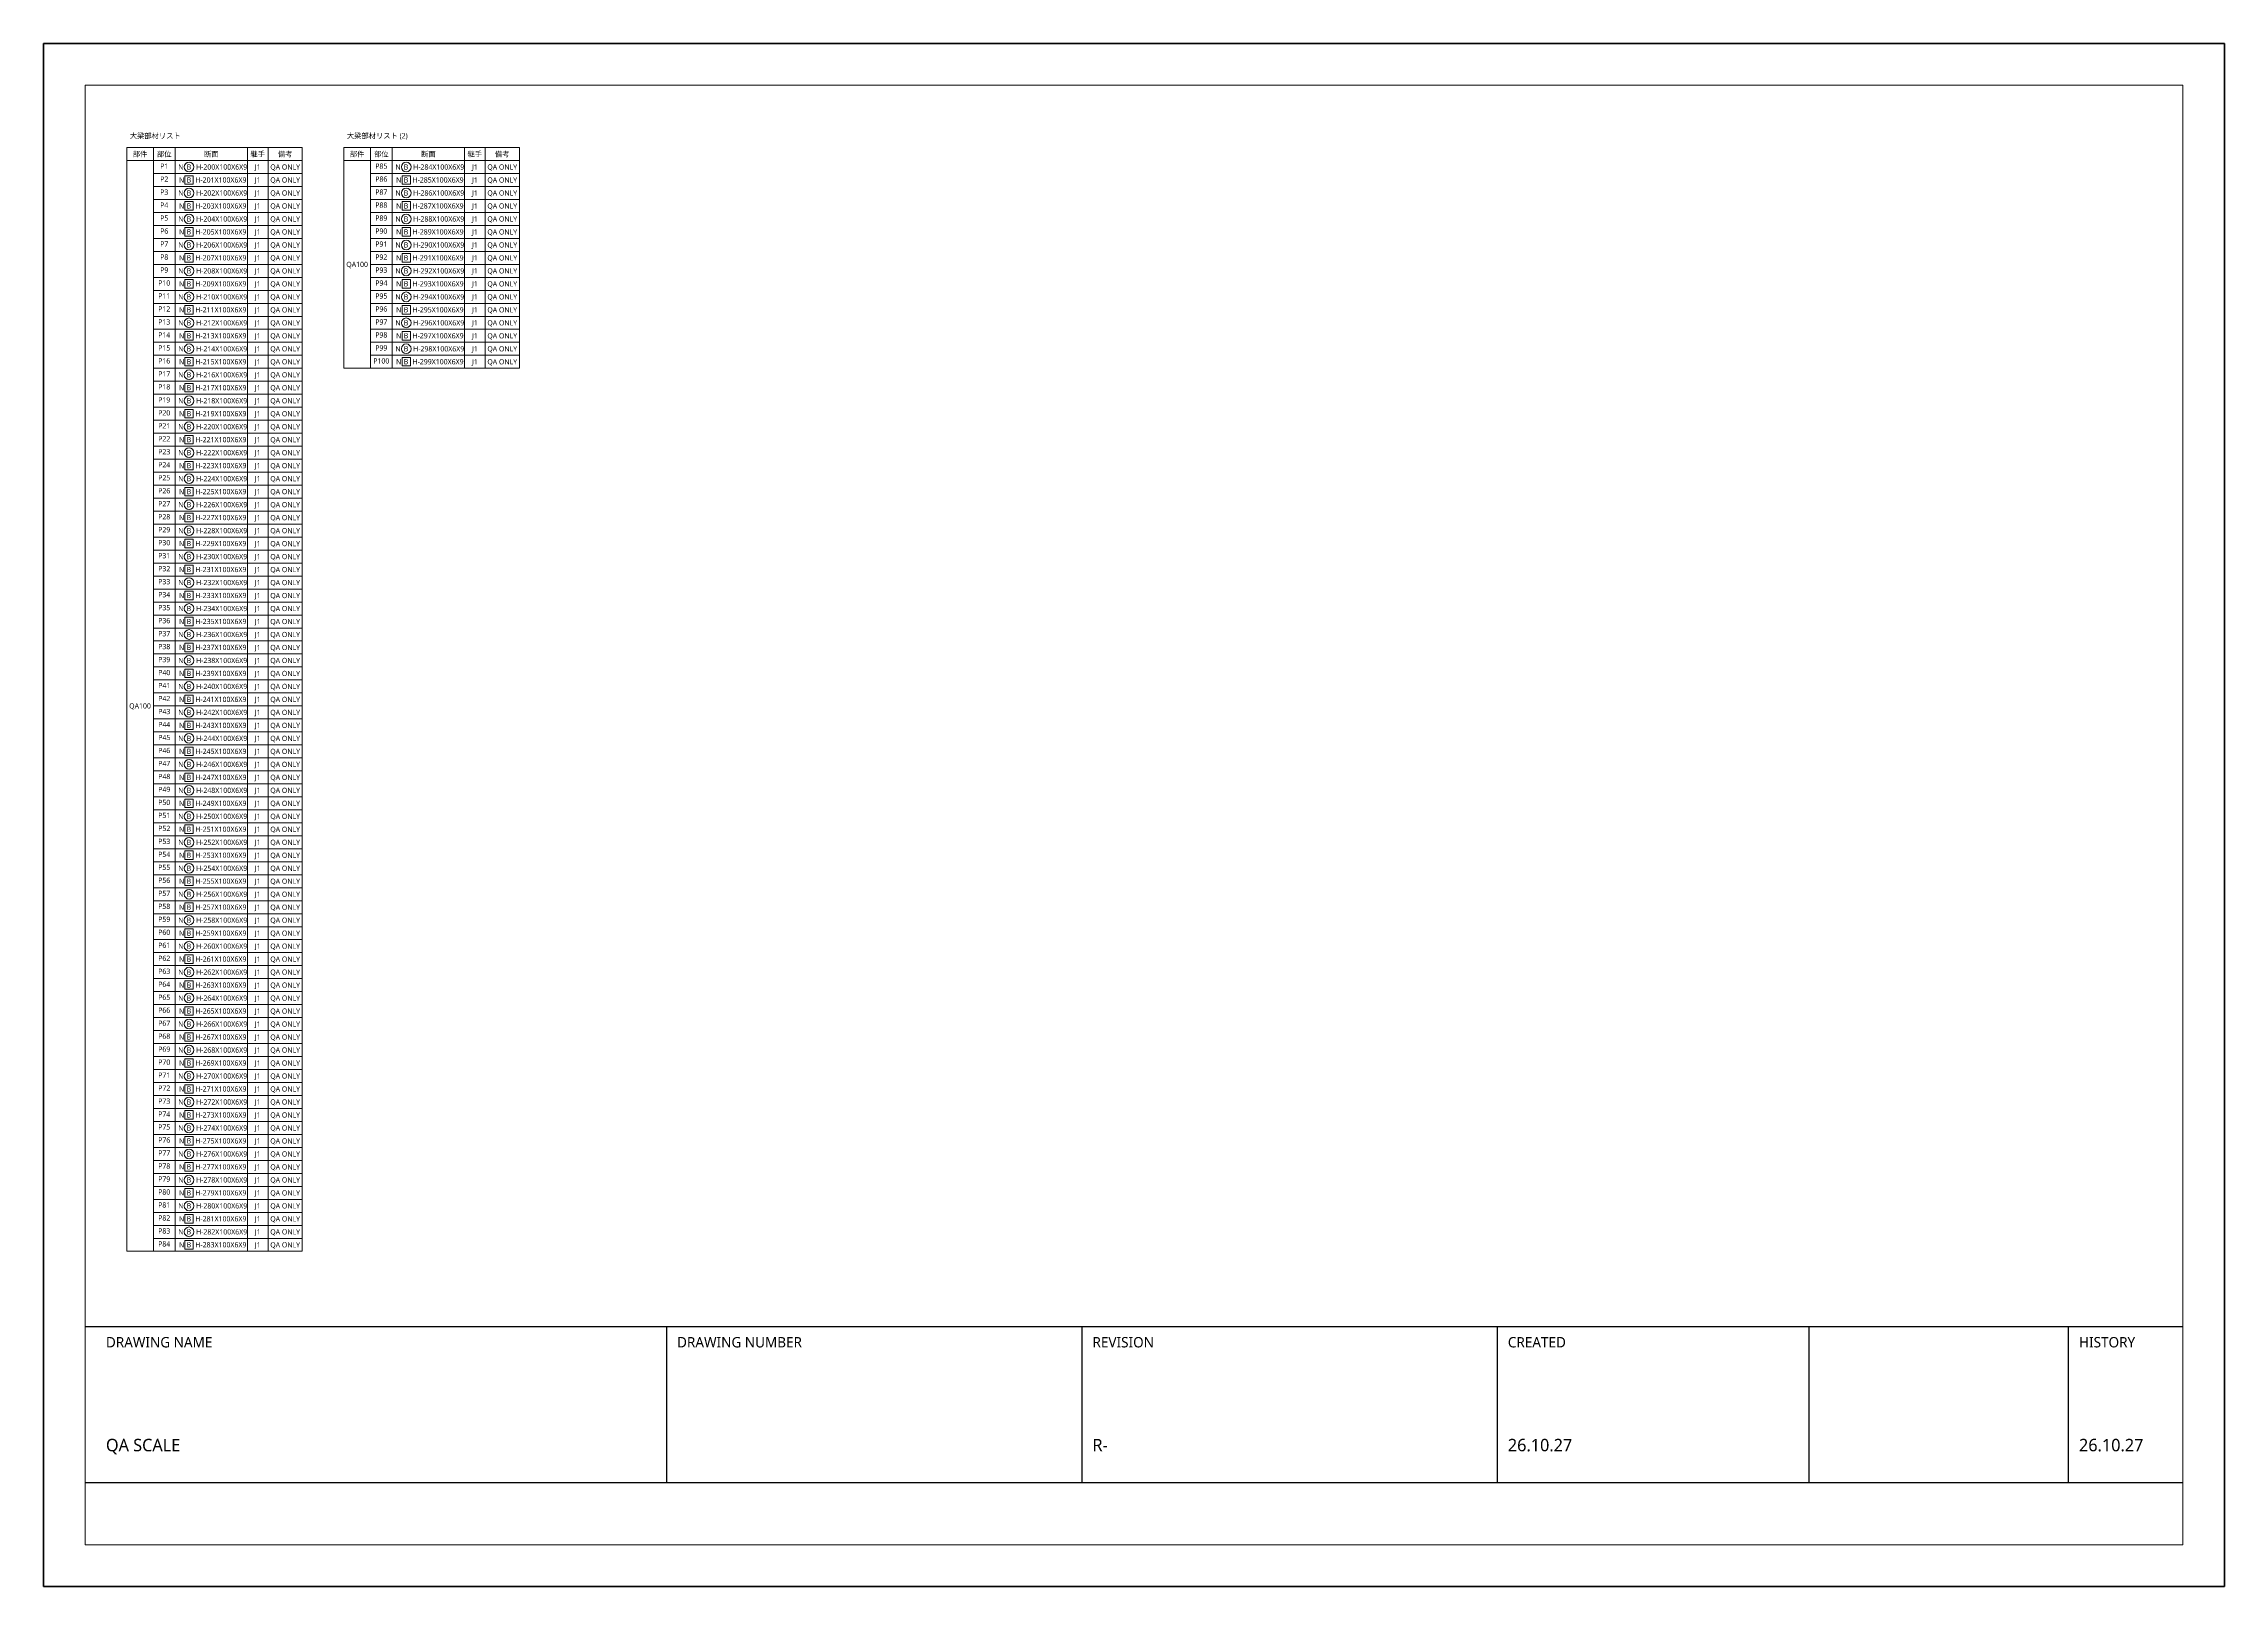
# Model space of a CAD drawing. Header units: millimetres. Extents: x 0 to 42000, y 0 to 29700.
import ezdxf
from ezdxf.enums import TextEntityAlignment as Align

# ---------------------------------------------------------------- set-up
doc = ezdxf.new("R2010")
doc.units = ezdxf.units.MM
doc.header["$LTSCALE"] = 100
for name, color, linetype in [('FRAME', 7, 'Continuous'), ('FRAME_TEXT', 7, 'Continuous'), ('TABLE_OOBARI', 3, 'Continuous'), ('TEXT', 7, 'Continuous')]:
    doc.layers.add(name, color=color, linetype=linetype)
doc.styles.add('MDG_CJK', font='NotoSansSC-VF.ttf')

# ---------------------------------------------------------------- blocks, each defined once
blk = doc.blocks.new('MDG_MAT_1FA7D49E33FD522B23D7')
at = {"lineweight": 13}
blk.add_circle((2.09, 0.5), 0.936, dxfattribs=at)
at = {"style": 'MDG_CJK'}
for s, p in [('N', (0, 0)), ('B', (1.62, 0))]:
    blk.add_text(s, height=1, dxfattribs=at).set_placement(p)
blk = doc.blocks.new('MDG_MAT_5EB7D1F36CDFFF83779C')
at = {"lineweight": 13}
for p, q in [((2.76, 1.32), (1.16, 1.32)), ((1.16, 1.32), (1.16, -0.32)), ((2.76, -0.32), (2.76, 1.32)), ((1.16, -0.32), (2.76, -0.32))]:
    blk.add_line(p, q, dxfattribs=at)
at = {"style": 'MDG_CJK'}
for s, p in [('N', (0, 0)), ('B', (1.48, 0))]:
    blk.add_text(s, height=1, dxfattribs=at).set_placement(p)

msp = doc.modelspace()

# ---------------------------------------------------------------- linework, layer by layer
at = {"layer": 'FRAME'}
for p, q in [((800, 5000), (41200, 5000)), ((12000, 2000), (12000, 5000)), ((20000, 2000), (20000, 5000)), ((28000, 2000), (28000, 5000)), ((34000, 2000), (34000, 5000)), ((39000, 2000), (39000, 5000)), ((800, 2000), (41200, 2000))]:
    msp.add_line(p, q, dxfattribs=at)
at = {"layer": 'FRAME', "lineweight": 35}
msp.add_lwpolyline([(0, 0), (42000, 0), (42000, 29700), (0, 29700)], close=True, dxfattribs=at)
at = {"layer": 'FRAME', "lineweight": 18}
msp.add_lwpolyline([(800, 800), (41200, 800), (41200, 28900), (800, 28900)], close=True, dxfattribs=at)
at = {"layer": 'TABLE_OOBARI', "lineweight": 13}
for p, q in [((4981, 27700), (1600, 27700)), ((1600, 27700), (1600, 6450)), ((1600, 27450), (4981, 27450)), ((4981, 6450), (4981, 27700)), ((9163, 27700), (5781, 27700)), ((5781, 27700), (5781, 23450)), ((5781, 27450), (9163, 27450)), ((9163, 23450), (9163, 27700)), ((5781, 23450), (9163, 23450)), ((1600, 6450), (4981, 6450))]:
    msp.add_line(p, q, dxfattribs=at)
at = {"layer": 'TABLE_OOBARI', "lineweight": 9}
for p, q in [((2114, 6450), (2114, 27700)), ((2532, 6450), (2532, 27700)), ((3926, 6450), (3926, 27700)), ((4322, 6450), (4322, 27700)), ((6295, 23450), (6295, 27700)), ((6714, 23450), (6714, 27700)), ((8107, 23450), (8107, 27700)), ((8504, 23450), (8504, 27700)), ((2114, 27200), (4981, 27200)), ((2114, 26950), (4981, 26950)), ((6295, 27200), (9163, 27200)), ((6295, 26950), (9163, 26950)), ((2114, 26700), (4981, 26700)), ((6295, 26700), (9163, 26700)), ((2114, 26450), (4981, 26450)), ((2114, 26200), (4981, 26200)), ((6295, 26450), (9163, 26450)), ((6295, 26200), (9163, 26200)), ((2114, 25950), (4981, 25950)), ((2114, 25700), (4981, 25700)), ((6295, 25950), (9163, 25950)), ((6295, 25700), (9163, 25700)), ((2114, 25450), (4981, 25450)), ((2114, 25200), (4981, 25200)), ((6295, 25450), (9163, 25450)), ((6295, 25200), (9163, 25200)), ((2114, 24950), (4981, 24950)), ((6295, 24950), (9163, 24950)), ((2114, 24700), (4981, 24700)), ((2114, 24450), (4981, 24450)), ((6295, 24700), (9163, 24700)), ((6295, 24450), (9163, 24450)), ((2114, 24200), (4981, 24200)), ((2114, 23950), (4981, 23950)), ((6295, 24200), (9163, 24200)), ((6295, 23950), (9163, 23950)), ((2114, 23700), (4981, 23700)), ((6295, 23700), (9163, 23700)), ((2114, 23450), (4981, 23450)), ((2114, 23200), (4981, 23200)), ((5781, 23450), (9163, 23450)), ((2114, 22950), (4981, 22950)), ((2114, 22700), (4981, 22700)), ((2114, 22450), (4981, 22450)), ((2114, 22200), (4981, 22200)), ((2114, 21950), (4981, 21950)), ((2114, 21700), (4981, 21700)), ((2114, 21450), (4981, 21450)), ((2114, 21200), (4981, 21200)), ((2114, 20950), (4981, 20950)), ((2114, 20700), (4981, 20700)), ((2114, 20450), (4981, 20450)), ((2114, 20200), (4981, 20200)), ((2114, 19950), (4981, 19950)), ((2114, 19700), (4981, 19700)), ((2114, 19450), (4981, 19450)), ((2114, 19200), (4981, 19200)), ((2114, 18950), (4981, 18950)), ((2114, 18700), (4981, 18700)), ((2114, 18450), (4981, 18450)), ((2114, 18200), (4981, 18200)), ((2114, 17950), (4981, 17950)), ((2114, 17700), (4981, 17700)), ((2114, 17450), (4981, 17450)), ((2114, 17200), (4981, 17200)), ((2114, 16950), (4981, 16950)), ((2114, 16700), (4981, 16700)), ((2114, 16450), (4981, 16450)), ((2114, 16200), (4981, 16200)), ((2114, 15950), (4981, 15950)), ((2114, 15700), (4981, 15700)), ((2114, 15450), (4981, 15450)), ((2114, 15200), (4981, 15200)), ((2114, 14950), (4981, 14950)), ((2114, 14700), (4981, 14700)), ((2114, 14450), (4981, 14450)), ((2114, 14200), (4981, 14200)), ((2114, 13950), (4981, 13950)), ((2114, 13700), (4981, 13700)), ((2114, 13450), (4981, 13450)), ((2114, 13200), (4981, 13200)), ((2114, 12950), (4981, 12950)), ((2114, 12700), (4981, 12700)), ((2114, 12450), (4981, 12450)), ((2114, 12200), (4981, 12200)), ((2114, 11950), (4981, 11950)), ((2114, 11700), (4981, 11700)), ((2114, 11450), (4981, 11450)), ((2114, 11200), (4981, 11200)), ((2114, 10950), (4981, 10950)), ((2114, 10700), (4981, 10700)), ((2114, 10450), (4981, 10450)), ((2114, 10200), (4981, 10200)), ((2114, 9950), (4981, 9950)), ((2114, 9700), (4981, 9700)), ((2114, 9450), (4981, 9450)), ((2114, 9200), (4981, 9200)), ((2114, 8950), (4981, 8950)), ((2114, 8700), (4981, 8700)), ((2114, 8450), (4981, 8450)), ((2114, 8200), (4981, 8200)), ((2114, 7950), (4981, 7950)), ((2114, 7700), (4981, 7700)), ((2114, 7450), (4981, 7450)), ((2114, 7200), (4981, 7200)), ((2114, 6950), (4981, 6950)), ((1600, 6450), (4981, 6450)), ((2114, 6700), (4981, 6700))]:
    msp.add_line(p, q, dxfattribs=at)

# ---------------------------------------------------------------- block references
at = {"layer": 'TEXT', "xscale": 100, "yscale": 100, "zscale": 100}
for name, p in [('MDG_MAT_1FA7D49E33FD522B23D7', (2593, 27275)), ('MDG_MAT_1FA7D49E33FD522B23D7', (6774, 27275)), ('MDG_MAT_1FA7D49E33FD522B23D7', (2593, 26775)), ('MDG_MAT_5EB7D1F36CDFFF83779C', (2606, 27026)), ('MDG_MAT_1FA7D49E33FD522B23D7', (6774, 26775)), ('MDG_MAT_5EB7D1F36CDFFF83779C', (6788, 27026)), ('MDG_MAT_5EB7D1F36CDFFF83779C', (2606, 26526)), ('MDG_MAT_5EB7D1F36CDFFF83779C', (6788, 26526)), ('MDG_MAT_1FA7D49E33FD522B23D7', (2593, 26275)), ('MDG_MAT_5EB7D1F36CDFFF83779C', (2606, 26026)), ('MDG_MAT_1FA7D49E33FD522B23D7', (6774, 26275)), ('MDG_MAT_5EB7D1F36CDFFF83779C', (6788, 26026)), ('MDG_MAT_1FA7D49E33FD522B23D7', (2593, 25775)), ('MDG_MAT_5EB7D1F36CDFFF83779C', (2606, 25526)), ('MDG_MAT_1FA7D49E33FD522B23D7', (6774, 25775)), ('MDG_MAT_5EB7D1F36CDFFF83779C', (6788, 25526)), ('MDG_MAT_1FA7D49E33FD522B23D7', (2593, 25275)), ('MDG_MAT_1FA7D49E33FD522B23D7', (6774, 25275)), ('MDG_MAT_1FA7D49E33FD522B23D7', (2593, 24775)), ('MDG_MAT_5EB7D1F36CDFFF83779C', (2606, 25026)), ('MDG_MAT_1FA7D49E33FD522B23D7', (6774, 24775)), ('MDG_MAT_5EB7D1F36CDFFF83779C', (6788, 25026)), ('MDG_MAT_1FA7D49E33FD522B23D7', (2593, 24275)), ('MDG_MAT_5EB7D1F36CDFFF83779C', (2606, 24526)), ('MDG_MAT_1FA7D49E33FD522B23D7', (6774, 24275)), ('MDG_MAT_5EB7D1F36CDFFF83779C', (6788, 24526)), ('MDG_MAT_5EB7D1F36CDFFF83779C', (2606, 24026)), ('MDG_MAT_5EB7D1F36CDFFF83779C', (6788, 24026)), ('MDG_MAT_1FA7D49E33FD522B23D7', (2593, 23775)), ('MDG_MAT_5EB7D1F36CDFFF83779C', (2606, 23526)), ('MDG_MAT_1FA7D49E33FD522B23D7', (6774, 23775)), ('MDG_MAT_5EB7D1F36CDFFF83779C', (6788, 23526)), ('MDG_MAT_1FA7D49E33FD522B23D7', (2593, 23275)), ('MDG_MAT_5EB7D1F36CDFFF83779C', (2606, 23026)), ('MDG_MAT_1FA7D49E33FD522B23D7', (2593, 22775)), ('MDG_MAT_1FA7D49E33FD522B23D7', (2593, 22275)), ('MDG_MAT_5EB7D1F36CDFFF83779C', (2606, 22526)), ('MDG_MAT_1FA7D49E33FD522B23D7', (2593, 21775)), ('MDG_MAT_5EB7D1F36CDFFF83779C', (2606, 22026)), ('MDG_MAT_5EB7D1F36CDFFF83779C', (2606, 21526)), ('MDG_MAT_1FA7D49E33FD522B23D7', (2593, 21275)), ('MDG_MAT_5EB7D1F36CDFFF83779C', (2606, 21026)), ('MDG_MAT_1FA7D49E33FD522B23D7', (2593, 20775)), ('MDG_MAT_5EB7D1F36CDFFF83779C', (2606, 20526)), ('MDG_MAT_1FA7D49E33FD522B23D7', (2593, 20275)), ('MDG_MAT_1FA7D49E33FD522B23D7', (2593, 19775)), ('MDG_MAT_5EB7D1F36CDFFF83779C', (2606, 20026)), ('MDG_MAT_1FA7D49E33FD522B23D7', (2593, 19275)), ('MDG_MAT_5EB7D1F36CDFFF83779C', (2606, 19526)), ('MDG_MAT_1FA7D49E33FD522B23D7', (2593, 18775)), ('MDG_MAT_5EB7D1F36CDFFF83779C', (2606, 19026)), ('MDG_MAT_5EB7D1F36CDFFF83779C', (2606, 18526)), ('MDG_MAT_1FA7D49E33FD522B23D7', (2593, 18275)), ('MDG_MAT_5EB7D1F36CDFFF83779C', (2606, 18026)), ('MDG_MAT_1FA7D49E33FD522B23D7', (2593, 17775)), ('MDG_MAT_5EB7D1F36CDFFF83779C', (2606, 17526)), ('MDG_MAT_1FA7D49E33FD522B23D7', (2593, 17275)), ('MDG_MAT_1FA7D49E33FD522B23D7', (2593, 16775)), ('MDG_MAT_5EB7D1F36CDFFF83779C', (2606, 17026)), ('MDG_MAT_1FA7D49E33FD522B23D7', (2593, 16275)), ('MDG_MAT_5EB7D1F36CDFFF83779C', (2606, 16526)), ('MDG_MAT_5EB7D1F36CDFFF83779C', (2606, 16026)), ('MDG_MAT_1FA7D49E33FD522B23D7', (2593, 15775)), ('MDG_MAT_5EB7D1F36CDFFF83779C', (2606, 15526)), ('MDG_MAT_1FA7D49E33FD522B23D7', (2593, 15275)), ('MDG_MAT_5EB7D1F36CDFFF83779C', (2606, 15026)), ('MDG_MAT_1FA7D49E33FD522B23D7', (2593, 14775)), ('MDG_MAT_1FA7D49E33FD522B23D7', (2593, 14275)), ('MDG_MAT_5EB7D1F36CDFFF83779C', (2606, 14526)), ('MDG_MAT_1FA7D49E33FD522B23D7', (2593, 13775)), ('MDG_MAT_5EB7D1F36CDFFF83779C', (2606, 14026)), ('MDG_MAT_5EB7D1F36CDFFF83779C', (2606, 13526)), ('MDG_MAT_1FA7D49E33FD522B23D7', (2593, 13275)), ('MDG_MAT_5EB7D1F36CDFFF83779C', (2606, 13026)), ('MDG_MAT_1FA7D49E33FD522B23D7', (2593, 12775)), ('MDG_MAT_5EB7D1F36CDFFF83779C', (2606, 12526)), ('MDG_MAT_1FA7D49E33FD522B23D7', (2593, 12275)), ('MDG_MAT_1FA7D49E33FD522B23D7', (2593, 11775)), ('MDG_MAT_5EB7D1F36CDFFF83779C', (2606, 12026)), ('MDG_MAT_1FA7D49E33FD522B23D7', (2593, 11275)), ('MDG_MAT_5EB7D1F36CDFFF83779C', (2606, 11526)), ('MDG_MAT_5EB7D1F36CDFFF83779C', (2606, 11026)), ('MDG_MAT_1FA7D49E33FD522B23D7', (2593, 10775)), ('MDG_MAT_5EB7D1F36CDFFF83779C', (2606, 10526)), ('MDG_MAT_1FA7D49E33FD522B23D7', (2593, 10275)), ('MDG_MAT_5EB7D1F36CDFFF83779C', (2606, 10026)), ('MDG_MAT_1FA7D49E33FD522B23D7', (2593, 9775)), ('MDG_MAT_1FA7D49E33FD522B23D7', (2593, 9275)), ('MDG_MAT_5EB7D1F36CDFFF83779C', (2606, 9526)), ('MDG_MAT_1FA7D49E33FD522B23D7', (2593, 8775)), ('MDG_MAT_5EB7D1F36CDFFF83779C', (2606, 9026)), ('MDG_MAT_1FA7D49E33FD522B23D7', (2593, 8275)), ('MDG_MAT_5EB7D1F36CDFFF83779C', (2606, 8526)), ('MDG_MAT_5EB7D1F36CDFFF83779C', (2606, 8026)), ('MDG_MAT_1FA7D49E33FD522B23D7', (2593, 7775)), ('MDG_MAT_5EB7D1F36CDFFF83779C', (2606, 7526)), ('MDG_MAT_1FA7D49E33FD522B23D7', (2593, 7275)), ('MDG_MAT_5EB7D1F36CDFFF83779C', (2606, 7026)), ('MDG_MAT_1FA7D49E33FD522B23D7', (2593, 6775)), ('MDG_MAT_5EB7D1F36CDFFF83779C', (2606, 6526))]:
    msp.add_blockref(name, p, dxfattribs=at)

# ---------------------------------------------------------------- texts
at = {"layer": 'FRAME_TEXT', "style": 'MDG_CJK'}
for s, height, p in [('DRAWING NAME', 200, (1200, 4600)), ('DRAWING NUMBER', 200, (12200, 4600)), ('REVISION', 200, (20200, 4600)), ('CREATED', 200, (28200, 4600)), ('HISTORY', 200, (39200, 4600)), ('QA SCALE', 240, (1200, 2600)), ('R-', 240, (20200, 2600)), ('26.10.27', 240, (28200, 2600)), ('26.10.27', 240, (39200, 2600))]:
    msp.add_text(s, height=height, dxfattribs=at).set_placement(p)
at = {"layer": 'TEXT', "style": 'MDG_CJK'}
for s, p in [('大梁部材リスト', (1660, 27925)), ('大梁部材リスト (2)', (5841, 27925))]:
    msp.add_text(s, height=100, dxfattribs=at).set_placement(p, align=Align.MIDDLE_LEFT)
for s, p in [('部件', (1857, 27575)), ('部位', (2323, 27575)), ('P1', (2323, 27342)), ('断面', (3229, 27575)), ('継手', (4124, 27575)), ('J1', (4124, 27325)), ('QA ONLY', (4652, 27325)), ('備考', (4652, 27575)), ('部件', (6038, 27575)), ('部位', (6504, 27575)), ('P85', (6504, 27342)), ('断面', (7410, 27575)), ('継手', (8305, 27575)), ('J1', (8305, 27325)), ('QA ONLY', (8833, 27325)), ('備考', (8833, 27575)), ('P2', (2323, 27092)), ('P3', (2323, 26842)), ('J1', (4124, 27075)), ('QA ONLY', (4652, 27075)), ('P86', (6504, 27092)), ('P87', (6504, 26842)), ('J1', (8305, 27075)), ('QA ONLY', (8833, 27075)), ('P4', (2323, 26592)), ('J1', (4124, 26825)), ('J1', (4124, 26575)), ('QA ONLY', (4652, 26825)), ('QA ONLY', (4652, 26575)), ('P88', (6504, 26592)), ('J1', (8305, 26825)), ('J1', (8305, 26575)), ('QA ONLY', (8833, 26825)), ('QA ONLY', (8833, 26575)), ('P5', (2323, 26342)), ('P6', (2323, 26092)), ('J1', (4124, 26325)), ('J1', (4124, 26075)), ('QA ONLY', (4652, 26325)), ('QA ONLY', (4652, 26075)), ('P89', (6504, 26342)), ('P90', (6504, 26092)), ('J1', (8305, 26325)), ('J1', (8305, 26075)), ('QA ONLY', (8833, 26325)), ('QA ONLY', (8833, 26075)), ('P7', (2323, 25842)), ('P8', (2323, 25592)), ('J1', (4124, 25825)), ('J1', (4124, 25575)), ('QA ONLY', (4652, 25825)), ('QA ONLY', (4652, 25575)), ('P91', (6504, 25842)), ('P92', (6504, 25592)), ('J1', (8305, 25825)), ('J1', (8305, 25575)), ('QA ONLY', (8833, 25825)), ('QA ONLY', (8833, 25575)), ('P9', (2323, 25342)), ('J1', (4124, 25325)), ('QA ONLY', (4652, 25325)), ('QA100', (6038, 25450)), ('P93', (6504, 25342)), ('J1', (8305, 25325)), ('QA ONLY', (8833, 25325)), ('P10', (2323, 25092)), ('P11', (2323, 24842)), ('J1', (4124, 25075)), ('J1', (4124, 24825)), ('QA ONLY', (4652, 25075)), ('QA ONLY', (4652, 24825)), ('P94', (6504, 25092)), ('P95', (6504, 24842)), ('J1', (8305, 25075)), ('J1', (8305, 24825)), ('QA ONLY', (8833, 25075)), ('QA ONLY', (8833, 24825)), ('P12', (2323, 24592)), ('P13', (2323, 24342)), ('J1', (4124, 24575)), ('J1', (4124, 24325)), ('QA ONLY', (4652, 24575)), ('QA ONLY', (4652, 24325)), ('P96', (6504, 24592)), ('P97', (6504, 24342)), ('J1', (8305, 24575)), ('J1', (8305, 24325)), ('QA ONLY', (8833, 24575)), ('QA ONLY', (8833, 24325)), ('P14', (2323, 24092)), ('J1', (4124, 24075)), ('QA ONLY', (4652, 24075)), ('P98', (6504, 24092)), ('J1', (8305, 24075)), ('QA ONLY', (8833, 24075)), ('P15', (2323, 23842)), ('P16', (2323, 23592)), ('J1', (4124, 23825)), ('J1', (4124, 23575)), ('QA ONLY', (4652, 23825)), ('QA ONLY', (4652, 23575)), ('P100', (6504, 23592)), ('P99', (6504, 23842)), ('J1', (8305, 23825)), ('J1', (8305, 23575)), ('QA ONLY', (8833, 23825)), ('QA ONLY', (8833, 23575)), ('P17', (2323, 23342)), ('P18', (2323, 23092)), ('J1', (4124, 23325)), ('J1', (4124, 23075)), ('QA ONLY', (4652, 23325)), ('QA ONLY', (4652, 23075)), ('P19', (2323, 22842)), ('J1', (4124, 22825)), ('QA ONLY', (4652, 22825)), ('P20', (2323, 22592)), ('P21', (2323, 22342)), ('J1', (4124, 22575)), ('J1', (4124, 22325)), ('QA ONLY', (4652, 22575)), ('QA ONLY', (4652, 22325)), ('P22', (2323, 22092)), ('P23', (2323, 21842)), ('J1', (4124, 22075)), ('J1', (4124, 21825)), ('QA ONLY', (4652, 22075)), ('QA ONLY', (4652, 21825)), ('P24', (2323, 21592)), ('J1', (4124, 21575)), ('QA ONLY', (4652, 21575)), ('P25', (2323, 21342)), ('P26', (2323, 21092)), ('J1', (4124, 21325)), ('J1', (4124, 21075)), ('QA ONLY', (4652, 21325)), ('QA ONLY', (4652, 21075)), ('P27', (2323, 20842)), ('P28', (2323, 20592)), ('J1', (4124, 20825)), ('J1', (4124, 20575)), ('QA ONLY', (4652, 20825)), ('QA ONLY', (4652, 20575)), ('P29', (2323, 20342)), ('J1', (4124, 20325)), ('QA ONLY', (4652, 20325)), ('P30', (2323, 20092)), ('P31', (2323, 19842)), ('J1', (4124, 20075)), ('J1', (4124, 19825)), ('QA ONLY', (4652, 20075)), ('QA ONLY', (4652, 19825)), ('P32', (2323, 19592)), ('P33', (2323, 19342)), ('J1', (4124, 19575)), ('J1', (4124, 19325)), ('QA ONLY', (4652, 19575)), ('QA ONLY', (4652, 19325)), ('P34', (2323, 19092)), ('J1', (4124, 19075)), ('QA ONLY', (4652, 19075)), ('P35', (2323, 18842)), ('P36', (2323, 18592)), ('J1', (4124, 18825)), ('J1', (4124, 18575)), ('QA ONLY', (4652, 18825)), ('QA ONLY', (4652, 18575)), ('P37', (2323, 18342)), ('P38', (2323, 18092)), ('J1', (4124, 18325)), ('J1', (4124, 18075)), ('QA ONLY', (4652, 18325)), ('QA ONLY', (4652, 18075)), ('P39', (2323, 17842)), ('P40', (2323, 17592)), ('J1', (4124, 17825)), ('QA ONLY', (4652, 17825)), ('P41', (2323, 17342)), ('J1', (4124, 17575)), ('J1', (4124, 17325)), ('QA ONLY', (4652, 17575)), ('QA ONLY', (4652, 17325)), ('QA100', (1857, 16950)), ('P42', (2323, 17092)), ('P43', (2323, 16842)), ('J1', (4124, 17075)), ('J1', (4124, 16825)), ('QA ONLY', (4652, 17075)), ('QA ONLY', (4652, 16825)), ('P44', (2323, 16592)), ('P45', (2323, 16342)), ('J1', (4124, 16575)), ('QA ONLY', (4652, 16575)), ('P46', (2323, 16092)), ('J1', (4124, 16325)), ('J1', (4124, 16075)), ('QA ONLY', (4652, 16325)), ('QA ONLY', (4652, 16075)), ('P47', (2323, 15842)), ('P48', (2323, 15592)), ('J1', (4124, 15825)), ('J1', (4124, 15575)), ('QA ONLY', (4652, 15825)), ('QA ONLY', (4652, 15575)), ('P49', (2323, 15342)), ('P50', (2323, 15092)), ('J1', (4124, 15325)), ('J1', (4124, 15075)), ('QA ONLY', (4652, 15325)), ('QA ONLY', (4652, 15075)), ('P51', (2323, 14842)), ('J1', (4124, 14825)), ('QA ONLY', (4652, 14825)), ('P52', (2323, 14592)), ('P53', (2323, 14342)), ('J1', (4124, 14575)), ('J1', (4124, 14325)), ('QA ONLY', (4652, 14575)), ('QA ONLY', (4652, 14325)), ('P54', (2323, 14092)), ('P55', (2323, 13842)), ('J1', (4124, 14075)), ('J1', (4124, 13825)), ('QA ONLY', (4652, 14075)), ('QA ONLY', (4652, 13825)), ('P56', (2323, 13592)), ('J1', (4124, 13575)), ('QA ONLY', (4652, 13575)), ('P57', (2323, 13342)), ('P58', (2323, 13092)), ('J1', (4124, 13325)), ('J1', (4124, 13075)), ('QA ONLY', (4652, 13325)), ('QA ONLY', (4652, 13075)), ('P59', (2323, 12842)), ('P60', (2323, 12592)), ('J1', (4124, 12825)), ('J1', (4124, 12575)), ('QA ONLY', (4652, 12825)), ('QA ONLY', (4652, 12575)), ('P61', (2323, 12342)), ('J1', (4124, 12325)), ('QA ONLY', (4652, 12325)), ('P62', (2323, 12092)), ('P63', (2323, 11842)), ('J1', (4124, 12075)), ('J1', (4124, 11825)), ('QA ONLY', (4652, 12075)), ('QA ONLY', (4652, 11825)), ('P64', (2323, 11592)), ('P65', (2323, 11342)), ('J1', (4124, 11575)), ('J1', (4124, 11325)), ('QA ONLY', (4652, 11575)), ('QA ONLY', (4652, 11325)), ('P66', (2323, 11092)), ('J1', (4124, 11075)), ('QA ONLY', (4652, 11075)), ('P67', (2323, 10842)), ('P68', (2323, 10592)), ('J1', (4124, 10825)), ('J1', (4124, 10575)), ('QA ONLY', (4652, 10825)), ('QA ONLY', (4652, 10575)), ('P69', (2323, 10342)), ('P70', (2323, 10092)), ('J1', (4124, 10325)), ('J1', (4124, 10075)), ('QA ONLY', (4652, 10325)), ('QA ONLY', (4652, 10075)), ('P71', (2323, 9842)), ('J1', (4124, 9825)), ('QA ONLY', (4652, 9825)), ('P72', (2323, 9592)), ('P73', (2323, 9342)), ('J1', (4124, 9575)), ('J1', (4124, 9325)), ('QA ONLY', (4652, 9575)), ('QA ONLY', (4652, 9325)), ('P74', (2323, 9092)), ('P75', (2323, 8842)), ('J1', (4124, 9075)), ('J1', (4124, 8825)), ('QA ONLY', (4652, 9075)), ('QA ONLY', (4652, 8825)), ('P76', (2323, 8592)), ('J1', (4124, 8575)), ('QA ONLY', (4652, 8575)), ('P77', (2323, 8342)), ('P78', (2323, 8092)), ('J1', (4124, 8325)), ('J1', (4124, 8075)), ('QA ONLY', (4652, 8325)), ('QA ONLY', (4652, 8075)), ('P79', (2323, 7842)), ('P80', (2323, 7592)), ('J1', (4124, 7825)), ('J1', (4124, 7575)), ('QA ONLY', (4652, 7825)), ('QA ONLY', (4652, 7575)), ('P81', (2323, 7342)), ('P82', (2323, 7092)), ('J1', (4124, 7325)), ('QA ONLY', (4652, 7325)), ('P83', (2323, 6842)), ('J1', (4124, 7075)), ('J1', (4124, 6825)), ('QA ONLY', (4652, 7075)), ('QA ONLY', (4652, 6825)), ('P84', (2323, 6592)), ('J1', (4124, 6575)), ('QA ONLY', (4652, 6575))]:
    msp.add_text(s, height=100, dxfattribs=at).set_placement(p, align=Align.MIDDLE_CENTER)
for s, p in [('H-200X100X6X9', (2936, 27275)), ('H-284X100X6X9', (7117, 27275)), ('H-201X100X6X9', (2922, 27026)), ('H-285X100X6X9', (7104, 27026)), ('H-203X100X6X9', (2922, 26526)), ('H-202X100X6X9', (2936, 26775)), ('H-287X100X6X9', (7104, 26526)), ('H-286X100X6X9', (7117, 26775)), ('H-205X100X6X9', (2922, 26026)), ('H-204X100X6X9', (2936, 26275)), ('H-289X100X6X9', (7104, 26026)), ('H-288X100X6X9', (7117, 26275)), ('H-207X100X6X9', (2922, 25526)), ('H-206X100X6X9', (2936, 25775)), ('H-291X100X6X9', (7104, 25526)), ('H-290X100X6X9', (7117, 25775)), ('H-208X100X6X9', (2936, 25275)), ('H-292X100X6X9', (7117, 25275)), ('H-209X100X6X9', (2922, 25026)), ('H-210X100X6X9', (2936, 24775)), ('H-293X100X6X9', (7104, 25026)), ('H-294X100X6X9', (7117, 24775)), ('H-211X100X6X9', (2922, 24526)), ('H-212X100X6X9', (2936, 24275)), ('H-295X100X6X9', (7104, 24526)), ('H-296X100X6X9', (7117, 24275)), ('H-213X100X6X9', (2922, 24026)), ('H-297X100X6X9', (7104, 24026)), ('H-215X100X6X9', (2922, 23526)), ('H-214X100X6X9', (2936, 23775)), ('H-299X100X6X9', (7104, 23526)), ('H-298X100X6X9', (7117, 23775)), ('H-217X100X6X9', (2922, 23026)), ('H-216X100X6X9', (2936, 23275)), ('H-218X100X6X9', (2936, 22775)), ('H-219X100X6X9', (2922, 22526)), ('H-220X100X6X9', (2936, 22275)), ('H-221X100X6X9', (2922, 22026)), ('H-222X100X6X9', (2936, 21775)), ('H-223X100X6X9', (2922, 21526)), ('H-225X100X6X9', (2922, 21026)), ('H-224X100X6X9', (2936, 21275)), ('H-227X100X6X9', (2922, 20526)), ('H-226X100X6X9', (2936, 20775)), ('H-228X100X6X9', (2936, 20275)), ('H-229X100X6X9', (2922, 20026)), ('H-230X100X6X9', (2936, 19775)), ('H-231X100X6X9', (2922, 19526)), ('H-232X100X6X9', (2936, 19275)), ('H-233X100X6X9', (2922, 19026)), ('H-235X100X6X9', (2922, 18526)), ('H-234X100X6X9', (2936, 18775)), ('H-237X100X6X9', (2922, 18026)), ('H-236X100X6X9', (2936, 18275)), ('H-238X100X6X9', (2936, 17775)), ('H-239X100X6X9', (2922, 17526)), ('H-240X100X6X9', (2936, 17275)), ('H-241X100X6X9', (2922, 17026)), ('H-242X100X6X9', (2936, 16775)), ('H-243X100X6X9', (2922, 16526)), ('H-245X100X6X9', (2922, 16026)), ('H-244X100X6X9', (2936, 16275)), ('H-247X100X6X9', (2922, 15526)), ('H-246X100X6X9', (2936, 15775)), ('H-249X100X6X9', (2922, 15026)), ('H-248X100X6X9', (2936, 15275)), ('H-250X100X6X9', (2936, 14775)), ('H-251X100X6X9', (2922, 14526)), ('H-252X100X6X9', (2936, 14275)), ('H-253X100X6X9', (2922, 14026)), ('H-254X100X6X9', (2936, 13775)), ('H-255X100X6X9', (2922, 13526)), ('H-257X100X6X9', (2922, 13026)), ('H-256X100X6X9', (2936, 13275)), ('H-259X100X6X9', (2922, 12526)), ('H-258X100X6X9', (2936, 12775)), ('H-260X100X6X9', (2936, 12275)), ('H-261X100X6X9', (2922, 12026)), ('H-262X100X6X9', (2936, 11775)), ('H-263X100X6X9', (2922, 11526)), ('H-264X100X6X9', (2936, 11275)), ('H-265X100X6X9', (2922, 11026)), ('H-267X100X6X9', (2922, 10526)), ('H-266X100X6X9', (2936, 10775)), ('H-269X100X6X9', (2922, 10026)), ('H-268X100X6X9', (2936, 10275)), ('H-270X100X6X9', (2936, 9775)), ('H-271X100X6X9', (2922, 9526)), ('H-272X100X6X9', (2936, 9275)), ('H-273X100X6X9', (2922, 9026)), ('H-274X100X6X9', (2936, 8775)), ('H-275X100X6X9', (2922, 8526)), ('H-277X100X6X9', (2922, 8026)), ('H-276X100X6X9', (2936, 8275)), ('H-279X100X6X9', (2922, 7526)), ('H-278X100X6X9', (2936, 7775)), ('H-280X100X6X9', (2936, 7275)), ('H-281X100X6X9', (2922, 7026)), ('H-282X100X6X9', (2936, 6775)), ('H-283X100X6X9', (2922, 6526))]:
    msp.add_text(s, height=100, dxfattribs=at).set_placement(p)

doc.saveas('drawing.dxf')
